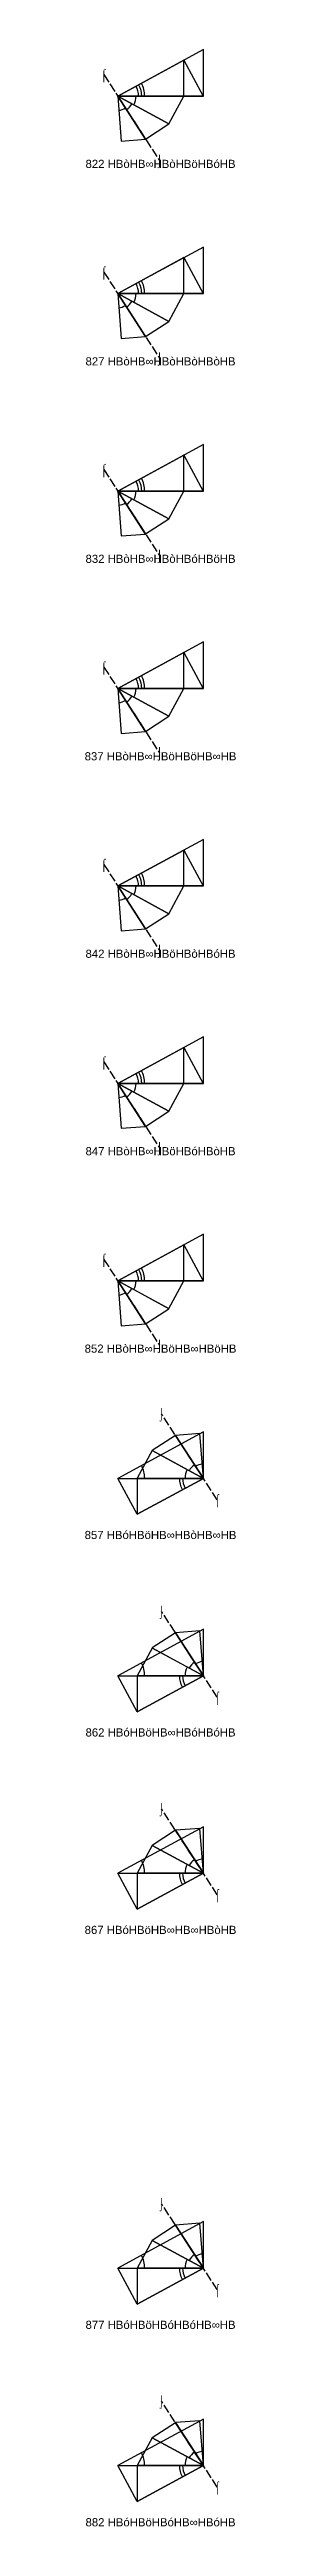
# Model space of a CAD drawing. Header units: millimetres. Extents: x 122552 to 1654769, y -10280102 to 62068.
# Drawn here: x 1103494 to 1123898, y -7707193 to -7372911 of the extents above; entities that cross this region are included whole.
import ezdxf
from ezdxf.enums import TextEntityAlignment as Align

# ---------------------------------------------------------------- set-up
doc = ezdxf.new("R2010")
doc.units = ezdxf.units.MM
doc.linetypes.add('ACAD_ISO02W100', pattern=[15, 12, -3])
for name, color, linetype in [('BASE', 170, 'Continuous'), ('HYPOTENUSE', 20, 'Continuous'), ('PERPENDICULAR', 90, 'Continuous'), ('Standard', 7, 'Continuous')]:
    doc.layers.add(name, color=color, linetype=linetype)
doc.styles.add('Arial', font='arial_0.ttf')

msp = doc.modelspace()

# ---------------------------------------------------------------- texts
at = {"style": 'Arial'}
for s, p in [('⌠', (1106025, -7376301)), ('⌡', (1113562, -7387896)), ('822 HBòHB∞HBòHBöHBóHB', (1113703, -7388344)), ('⌠', (1106025, -7402949)), ('827 HBòHB∞HBòHBòHBòHB', (1113703, -7414993)), ('⌡', (1113562, -7414544)), ('⌠', (1106025, -7429598)), ('832 HBòHB∞HBòHBóHBöHB', (1113703, -7441642)), ('⌡', (1113562, -7441193)), ('⌠', (1106025, -7456247)), ('837 HBòHB∞HBöHBöHB∞HB', (1113703, -7468290)), ('⌡', (1113562, -7467842)), ('⌠', (1106025, -7482895)), ('842 HBòHB∞HBöHBòHBóHB', (1113703, -7494939)), ('⌡', (1113562, -7494490)), ('⌠', (1106025, -7509544)), ('847 HBòHB∞HBöHBóHBòHB', (1113703, -7521588)), ('⌡', (1113562, -7521139)), ('⌠', (1106025, -7536193)), ('852 HBòHB∞HBöHB∞HBöHB', (1113703, -7548236)), ('⌡', (1113562, -7547788)), ('⌡', (1113844, -7557044)), ('⌠', (1121381, -7568639)), ('857 HBóHBöHB∞HBòHB∞HB', (1113703, -7573384)), ('⌡', (1113844, -7583692)), ('⌠', (1121381, -7595288)), ('862 HBóHBöHB∞HBóHBóHB', (1113703, -7600033)), ('⌡', (1113844, -7610341)), ('⌠', (1121381, -7621936)), ('867 HBóHBöHB∞HB∞HBòHB', (1113703, -7626682)), ('⌡', (1113844, -7663638)), ('⌠', (1121381, -7675234)), ('877 HBóHBöHBóHBóHB∞HB', (1113703, -7679979)), ('⌡', (1113844, -7690287)), ('⌠', (1121381, -7701882)), ('882 HBóHBöHBóHB∞HBóHB', (1113703, -7706628))]:
    msp.add_text(s, height=1100, dxfattribs=at).set_placement(p, align=Align.MIDDLE_CENTER)

# ---------------------------------------------------------------- blocks, each defined once
blk = doc.blocks.new('fundamental_block_GT')
at = {"color": 4}
blk.add_arc((0, -2), 277, 359.9799, 28.4254, dxfattribs=at)
at = {"layer": 'BASE'}
blk.add_line((0, 0), (879, -7), dxfattribs=at)
at = {"layer": 'HYPOTENUSE'}
blk.add_line((883, 469), (0, 0), dxfattribs=at)
at = {"layer": 'PERPENDICULAR'}
blk.add_line((879, -7), (883, 469), dxfattribs=at)

# ---------------------------------------------------------------- linework, layer by layer
at = {"linetype": 'ACAD_ISO02W100', "ltscale": 100}
for p, q in [((1106025, -7376301), (1113562, -7387896)), ((1106025, -7402949), (1113562, -7414544)), ((1106025, -7429598), (1113562, -7441193)), ((1106025, -7456247), (1113562, -7467842)), ((1106025, -7482895), (1113562, -7494490)), ((1106025, -7509544), (1113562, -7521139)), ((1106025, -7536193), (1113562, -7547788)), ((1121381, -7568639), (1113844, -7557044)), ((1121381, -7595288), (1113844, -7583692)), ((1121381, -7621936), (1113844, -7610341)), ((1121381, -7675234), (1113844, -7663638)), ((1121381, -7701882), (1113844, -7690287))]:
    msp.add_line(p, q, dxfattribs=at)

# ---------------------------------------------------------------- block references
for p, xscale, yscale, zscale, rotation in [((1107909, -7379199), 7.867265571233827, 7.867265571233827, 7.867265571233827, 303.5116672382171), ((1107909, -7379199), -11.58735412275403, 11.58735412275403, 11.58735412275403, 207.9999999999996), ((1107909, -7379199), 10.18429076373601, 10.18429076373601, 10.18429076373601, 0.4883327617926961), ((1107909, -7379199), 8.95111837107369, 8.95111837107369, 8.95111837107369, 332.0000000000033), ((1107909, -7379199), 6.914651890688089, 6.914651890688089, 6.914651890688089, 275.0233344764171), ((1107909, -7405848), -11.58735412275403, 11.58735412275403, 11.58735412275403, 207.9999999999996), ((1107909, -7405848), 10.18429076373601, 10.18429076373601, 10.18429076373601, 0.4883327617926961), ((1107909, -7405848), 7.867265571233827, 7.867265571233827, 7.867265571233827, 303.5116672382171), ((1107909, -7405848), 8.95111837107369, 8.95111837107369, 8.95111837107369, 332.0000000000033), ((1107909, -7405848), 6.914651890688089, 6.914651890688089, 6.914651890688089, 275.0233344764171), ((1107909, -7432497), -11.58735412275403, 11.58735412275403, 11.58735412275403, 207.9999999999996), ((1107909, -7432497), 10.18429076373601, 10.18429076373601, 10.18429076373601, 0.4883327617926961), ((1107909, -7432497), 7.867265571233827, 7.867265571233827, 7.867265571233827, 303.5116672382171), ((1107909, -7432497), 8.95111837107369, 8.95111837107369, 8.95111837107369, 332.0000000000033), ((1107909, -7432497), 6.914651890688089, 6.914651890688089, 6.914651890688089, 275.0233344764171), ((1107909, -7459145), -11.58735412275403, 11.58735412275403, 11.58735412275403, 207.9999999999996), ((1107909, -7459145), 10.18429076373601, 10.18429076373601, 10.18429076373601, 0.4883327617926961), ((1107909, -7459145), 7.867265571233827, 7.867265571233827, 7.867265571233827, 303.5116672382171), ((1107909, -7459145), 8.95111837107369, 8.95111837107369, 8.95111837107369, 332.0000000000033), ((1107909, -7459145), 6.914651890688089, 6.914651890688089, 6.914651890688089, 275.0233344764171), ((1107909, -7485794), -11.58735412275403, 11.58735412275403, 11.58735412275403, 207.9999999999996), ((1107909, -7485794), 10.18429076373601, 10.18429076373601, 10.18429076373601, 0.4883327617926961), ((1107909, -7485794), 7.867265571233827, 7.867265571233827, 7.867265571233827, 303.5116672382171), ((1107909, -7485794), 8.95111837107369, 8.95111837107369, 8.95111837107369, 332.0000000000033), ((1107909, -7485794), 6.914651890688089, 6.914651890688089, 6.914651890688089, 275.0233344764171), ((1107909, -7512443), -11.58735412275403, 11.58735412275403, 11.58735412275403, 207.9999999999996), ((1107909, -7512443), 10.18429076373601, 10.18429076373601, 10.18429076373601, 0.4883327617926961), ((1107909, -7512443), 7.867265571233827, 7.867265571233827, 7.867265571233827, 303.5116672382171), ((1107909, -7512443), 8.95111837107369, 8.95111837107369, 8.95111837107369, 332.0000000000033), ((1107909, -7512443), 6.914651890688089, 6.914651890688089, 6.914651890688089, 275.0233344764171), ((1107909, -7539091), -11.58735412275403, 11.58735412275403, 11.58735412275403, 207.9999999999996), ((1107909, -7539091), 10.18429076373601, 10.18429076373601, 10.18429076373601, 0.4883327617926961), ((1107909, -7539091), 7.867265571233827, 7.867265571233827, 7.867265571233827, 303.5116672382171), ((1107909, -7539091), 8.95111837107369, 8.95111837107369, 8.95111837107369, 332.0000000000033), ((1107909, -7539091), 6.914651890688089, 6.914651890688089, 6.914651890688089, 275.0233344764171), ((1119497, -7565740), -11.58735412275403, 11.58735412275403, 11.58735412275403, 27.99999999999958), ((1119497, -7565740), 7.867265571234047, 7.867265571234047, 7.867265571234047, 123.5116672382142), ((1119497, -7565740), 6.914651890687963, 6.914651890687963, 6.914651890687963, 95.0233344764155), ((1119497, -7565740), 8.951118371073806, 8.951118371073806, 8.951118371073806, 152.0000000000014), ((1119497, -7565740), 10.1842907637361, 10.1842907637361, 10.1842907637361, 180.4883327617911), ((1119497, -7592389), -11.58735412275403, 11.58735412275403, 11.58735412275403, 27.99999999999958), ((1119497, -7592389), 7.867265571234047, 7.867265571234047, 7.867265571234047, 123.5116672382142), ((1119497, -7592389), 6.914651890687963, 6.914651890687963, 6.914651890687963, 95.0233344764155), ((1119497, -7592389), 8.951118371073806, 8.951118371073806, 8.951118371073806, 152.0000000000014), ((1119497, -7592389), 10.1842907637361, 10.1842907637361, 10.1842907637361, 180.4883327617911), ((1119497, -7619037), -11.58735412275403, 11.58735412275403, 11.58735412275403, 27.99999999999958), ((1119497, -7619037), 7.867265571234047, 7.867265571234047, 7.867265571234047, 123.5116672382142), ((1119497, -7619037), 6.914651890687963, 6.914651890687963, 6.914651890687963, 95.0233344764155), ((1119497, -7619037), 8.951118371073806, 8.951118371073806, 8.951118371073806, 152.0000000000014), ((1119497, -7619037), 10.1842907637361, 10.1842907637361, 10.1842907637361, 180.4883327617911), ((1119497, -7672335), -11.58735412275403, 11.58735412275403, 11.58735412275403, 27.99999999999958), ((1119497, -7672335), 7.867265571234047, 7.867265571234047, 7.867265571234047, 123.5116672382142), ((1119497, -7672335), 6.914651890687963, 6.914651890687963, 6.914651890687963, 95.0233344764155), ((1119497, -7672335), 8.951118371073806, 8.951118371073806, 8.951118371073806, 152.0000000000014), ((1119497, -7672335), 10.1842907637361, 10.1842907637361, 10.1842907637361, 180.4883327617911), ((1119497, -7698983), -11.58735412275403, 11.58735412275403, 11.58735412275403, 27.99999999999958), ((1119497, -7698983), 7.867265571234047, 7.867265571234047, 7.867265571234047, 123.5116672382142), ((1119497, -7698983), 6.914651890687963, 6.914651890687963, 6.914651890687963, 95.0233344764155), ((1119497, -7698983), 8.951118371073806, 8.951118371073806, 8.951118371073806, 152.0000000000014), ((1119497, -7698983), 10.1842907637361, 10.1842907637361, 10.1842907637361, 180.4883327617911)]:
    msp.add_blockref('fundamental_block_GT', p, dxfattribs=dict(xscale=xscale, yscale=yscale, zscale=zscale, rotation=rotation))
at = {"layer": 'Standard', "xscale": 13.18371388650824, "yscale": 13.18371388650824, "zscale": 13.18371388650824, "rotation": 0.4883327617913192}
for p in [(1107909, -7379199), (1107909, -7405848), (1107909, -7432497), (1107909, -7459145), (1107909, -7485794), (1107909, -7512443), (1107909, -7539091), (1107909, -7565740), (1107909, -7592389), (1107909, -7619037), (1107909, -7672335), (1107909, -7698983)]:
    msp.add_blockref('fundamental_block_GT', p, dxfattribs=at)

msp.set_redraw_order([(e.dxf.handle, doc.entitydb.next_handle()) for e in msp.query("TEXT MTEXT ATTDEF DIMENSION ARC_DIMENSION")])  # texts and dimensions are drawn at this point

doc.saveas('drawing.dxf')
